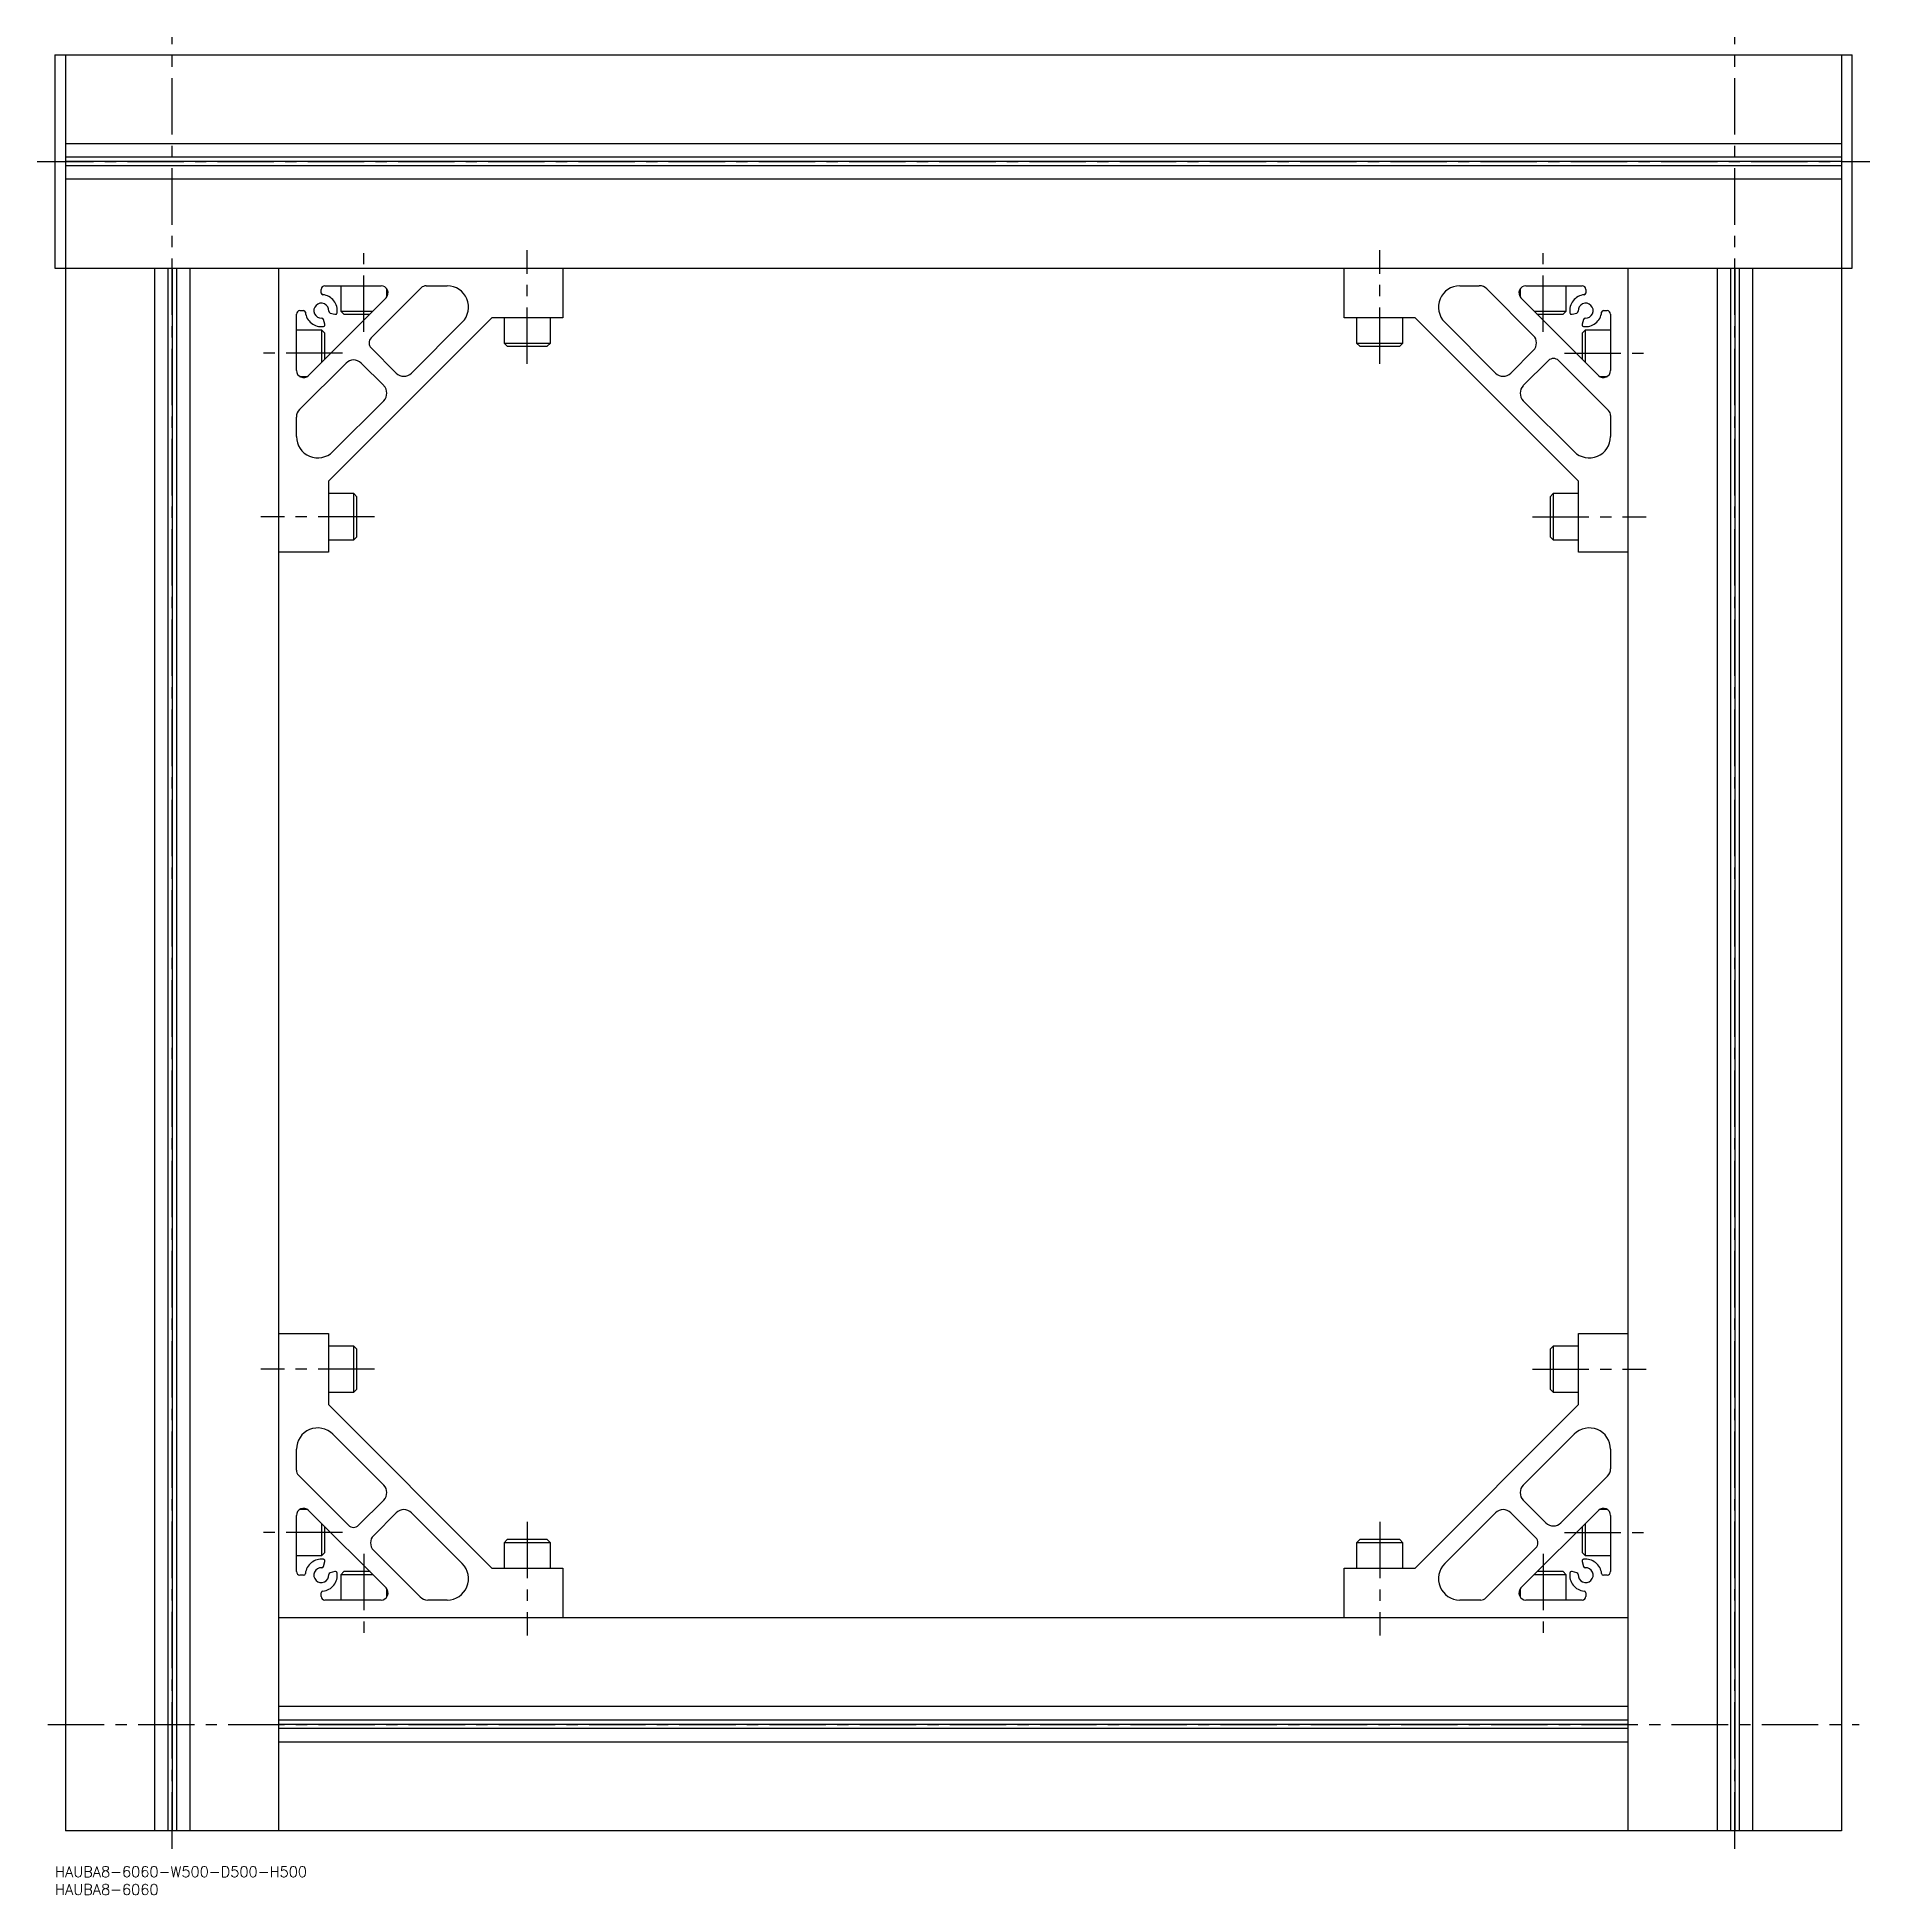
# Model space of a CAD drawing. Extents: x -5 to 1191, y -8 to 1075.
# Drawn here: x -5 to 511, y -8 to 515 of the extents above; entities that cross this region are included whole.
import ezdxf

# ---------------------------------------------------------------- set-up
doc = ezdxf.new("R2010")
doc.units = 0
doc.header["$LTSCALE"] = 0.5
doc.linetypes.add('CENTER', pattern=[50.8, 31.75, -6.35, 6.35, -6.35])
for name, color, linetype in [('MSM_CENTER', 1, 'CENTER'), ('MSM_CONTINUOUS', 7, 'CONTINUOUS'), ('MSM_PART_NUMBER', 7, 'CONTINUOUS')]:
    doc.layers.add(name, color=color, linetype=linetype)
doc.styles.get("Standard").update_dxf_attribs({"font": 'txt.shx', "height": 3, "bigfont": 'bigfont.shx'})

# ---------------------------------------------------------------- blocks, each defined once
blk = doc.blocks.new('*U8')
at = {"layer": 'MSM_PART_NUMBER'}
blk.add_text('HAUBA8-6060-W500-D500-H500', height=3, dxfattribs=at).set_placement((0, -3))
blk = doc.blocks.new('*U9')
at = {"layer": 'MSM_PART_NUMBER'}
blk.add_text('HAUBA8-6060', height=3, dxfattribs=at).set_placement((0, -8))

msp = doc.modelspace()

# ---------------------------------------------------------------- linework, layer by layer
at = {"layer": 'MSM_CENTER'}
for p, q in [((33, 5), (33, 515)), ((473, 5), (473, 515)), ((-5, 480), (511, 480)), ((87, 432), (87, 455)), ((133, 423), (133, 455)), ((373, 423), (373, 455)), ((419, 432), (419, 455)), ((81, 426), (58, 426)), ((425, 426), (448, 426)), ((90, 380), (58, 380)), ((416, 380), (448, 380)), ((90, 140), (58, 140)), ((416, 140), (448, 140)), ((133, 97), (133, 65)), ((373, 97), (373, 65)), ((81, 94), (58, 94)), ((425, 94), (448, 94)), ((87, 88), (87, 65)), ((419, 88), (419, 65)), ((-2, 40), (508, 40))]:
    msp.add_line(p, q, dxfattribs=at)
at = {"layer": 'MSM_CONTINUOUS'}
for p, q in [((0, 510), (0, 450)), ((0, 510), (506, 510)), ((3, 510), (3, 10)), ((503, 510), (503, 10)), ((506, 450), (506, 510)), ((503, 485), (3, 485)), ((503, 481.21), (3, 481.21)), ((503, 480), (3, 480)), ((503, 478.79), (3, 478.79)), ((503, 475), (3, 475)), ((0, 450), (506, 450)), ((28, 450), (28, 10)), ((31.79, 450), (31.79, 10)), ((33, 450), (33, 10)), ((34.21, 450), (34.21, 10)), ((38, 450), (38, 10)), ((63, 10), (63, 450)), ((143, 450), (143, 436)), ((363, 436), (363, 450)), ((443, 10), (443, 450)), ((468, 450), (468, 10)), ((471.79, 450), (471.79, 10)), ((473, 450), (473, 10)), ((474.21, 450), (474.21, 10)), ((478, 450), (478, 10)), ((76, 445), (91.82, 445)), ((80.5, 445), (80.5, 437.87)), ((104.55, 445), (110.45, 445)), ((395.55, 445), (401.04, 445)), ((414.18, 445), (430, 445)), ((425.5, 437.87), (425.5, 445)), ((93.24, 441.59), (71.41, 419.76)), ((75, 442.97), (75, 444)), ((89.04, 430.32), (103.14, 444.41)), ((93.5, 441.91), (93.5, 444.09)), ((403.16, 444.12), (416.25, 431.03)), ((412.5, 444.09), (412.5, 441.91)), ((434.59, 419.76), (412.76, 441.59)), ((431, 444), (431, 442.97)), ((68, 421.18), (68, 437)), ((69, 438), (70.03, 438)), ((76.03, 434.17), (75.66, 435.54)), ((123.01, 436), (77, 389.99)), ((77.46, 437.34), (78.83, 436.97)), ((80.5, 437.87), (81.37, 437)), ((80.5, 437.87), (89.52, 437.87)), ((81.37, 437), (88.65, 437)), ((114.69, 434.76), (100.36, 420.42)), ((143, 436), (123.01, 436)), ((126.5, 436), (126.5, 428.87)), ((139.5, 428.87), (139.5, 436)), ((382.99, 436), (363, 436)), ((366.5, 436), (366.5, 428.87)), ((379.5, 428.87), (379.5, 436)), ((429, 389.99), (382.99, 436)), ((405.64, 420.42), (391.31, 434.76)), ((416.48, 437.87), (425.5, 437.87)), ((417.27, 437), (424.63, 437)), ((424.63, 437), (425.5, 437.87)), ((427.17, 436.97), (428.54, 437.34)), ((430.34, 435.54), (429.97, 434.17)), ((435.97, 438), (437, 438)), ((438, 437), (438, 421.18)), ((75.13, 432.5), (68, 432.5)), ((76, 431.63), (75.13, 432.5)), ((75.13, 423.48), (75.13, 432.5)), ((76, 424.27), (76, 431.63)), ((126.5, 428.87), (127.37, 428)), ((126.5, 428.87), (139.5, 428.87)), ((138.63, 428), (139.5, 428.87)), ((366.5, 428.87), (367.37, 428)), ((366.5, 428.87), (379.5, 428.87)), ((378.63, 428), (379.5, 428.87)), ((430.87, 432.5), (430, 431.63)), ((430, 431.63), (430, 424.35)), ((438, 432.5), (430.87, 432.5)), ((430.87, 432.5), (430.87, 423.48)), ((96.11, 420.42), (89.04, 427.49)), ((127.37, 428), (138.63, 428)), ((367.37, 428), (378.63, 428)), ((416.25, 426.79), (409.89, 420.42)), ((413.42, 416.89), (420.49, 423.96)), ((423.32, 423.96), (437.41, 409.86)), ((68.88, 410.16), (81.97, 423.25)), ((68.91, 419.5), (71.09, 419.5)), ((86.21, 423.25), (92.58, 416.89)), ((434.91, 419.5), (437.09, 419.5)), ((68, 402.55), (68, 408.04)), ((92.58, 412.64), (78.24, 398.31)), ((427.76, 398.31), (413.42, 412.64)), ((438, 408.45), (438, 402.55)), ((77, 389.99), (77, 370)), ((429, 370), (429, 389.99)), ((84.13, 386.5), (77, 386.5)), ((85, 385.63), (84.13, 386.5)), ((84.13, 373.5), (84.13, 386.5)), ((85, 374.37), (85, 385.63)), ((421.87, 386.5), (421, 385.63)), ((421, 385.63), (421, 374.37)), ((429, 386.5), (421.87, 386.5)), ((421.87, 386.5), (421.87, 373.5)), ((77, 373.5), (84.13, 373.5)), ((84.13, 373.5), (85, 374.37)), ((421, 374.37), (421.87, 373.5)), ((421.87, 373.5), (429, 373.5)), ((77, 370), (63, 370)), ((443, 370), (429, 370)), ((63, 150), (77, 150)), ((77, 150), (77, 130.01)), ((84.13, 146.5), (77, 146.5)), ((85, 145.63), (84.13, 146.5)), ((84.13, 133.5), (84.13, 146.5)), ((421.87, 146.5), (421, 145.63)), ((429, 146.5), (421.87, 146.5)), ((421.87, 146.5), (421.87, 133.5)), ((429, 130.01), (429, 150)), ((429, 150), (443, 150)), ((85, 134.37), (85, 145.63)), ((421, 145.63), (421, 134.37)), ((77, 133.5), (84.13, 133.5)), ((84.13, 133.5), (85, 134.37)), ((421, 134.37), (421.87, 133.5)), ((421.87, 133.5), (429, 133.5)), ((77, 130.01), (123.01, 84)), ((382.99, 84), (429, 130.01)), ((78.24, 121.69), (92.58, 107.36)), ((413.42, 107.36), (427.76, 121.69)), ((68, 111.55), (68, 117.45)), ((438, 117.45), (438, 111.96)), ((82.68, 96.04), (68.59, 110.14)), ((437.12, 109.84), (424.03, 96.75)), ((71.09, 100.5), (68.91, 100.5)), ((71.41, 100.24), (93.24, 78.41)), ((92.58, 103.11), (85.51, 96.04)), ((89.75, 93.21), (96.11, 99.58)), ((100.36, 99.58), (114.69, 85.24)), ((391.31, 85.24), (405.64, 99.58)), ((409.89, 99.58), (416.96, 92.51)), ((412.76, 78.41), (434.59, 100.24)), ((419.79, 96.75), (413.42, 103.11)), ((437.09, 100.5), (434.91, 100.5)), ((68, 83), (68, 98.82)), ((75.13, 87.5), (75.13, 96.52)), ((76, 88.37), (76, 95.65)), ((430, 95.73), (430, 88.37)), ((430.87, 96.52), (430.87, 87.5)), ((438, 98.82), (438, 83)), ((102.84, 75.88), (89.75, 88.97)), ((127.37, 92), (126.5, 91.13)), ((126.5, 91.13), (126.5, 84)), ((139.5, 91.13), (126.5, 91.13)), ((138.63, 92), (127.37, 92)), ((139.5, 91.13), (138.63, 92)), ((139.5, 84), (139.5, 91.13)), ((367.37, 92), (366.5, 91.13)), ((366.5, 91.13), (366.5, 84)), ((379.5, 91.13), (366.5, 91.13)), ((378.63, 92), (367.37, 92)), ((379.5, 91.13), (378.63, 92)), ((379.5, 84), (379.5, 91.13)), ((416.96, 89.68), (402.86, 75.59)), ((68, 87.5), (75.13, 87.5)), ((75.13, 87.5), (76, 88.37)), ((75.66, 84.46), (76.03, 85.83)), ((123.01, 84), (143, 84)), ((143, 84), (143, 70)), ((363, 84), (382.99, 84)), ((363, 70), (363, 84)), ((429.97, 85.83), (430.34, 84.46)), ((430, 88.37), (430.87, 87.5)), ((430.87, 87.5), (438, 87.5)), ((70.03, 82), (69, 82)), ((78.83, 83.03), (77.46, 82.66)), ((81.37, 83), (80.5, 82.13)), ((80.5, 82.13), (80.5, 75)), ((89.52, 82.13), (80.5, 82.13)), ((88.73, 83), (81.37, 83)), ((425.5, 82.13), (416.48, 82.13)), ((424.63, 83), (417.35, 83)), ((425.5, 82.13), (424.63, 83)), ((425.5, 75), (425.5, 82.13)), ((428.54, 82.66), (427.17, 83.03)), ((437, 82), (435.97, 82)), ((75, 76), (75, 77.03)), ((91.82, 75), (76, 75)), ((93.5, 75.91), (93.5, 78.09)), ((110.45, 75), (104.96, 75)), ((401.45, 75), (395.55, 75)), ((412.5, 78.09), (412.5, 75.91)), ((430, 75), (414.18, 75)), ((431, 77.03), (431, 76)), ((443, 70), (63, 70)), ((443, 45), (63, 45)), ((443, 41.21), (63, 41.21)), ((443, 40), (63, 40)), ((443, 38.79), (63, 38.79)), ((443, 35), (63, 35)), ((503, 10), (3, 10))]:
    msp.add_line(p, q, dxfattribs=at)
for centre, radius, start, end in [((76, 444), 1, 90, 180), ((91.82, 443), 2, 315, 90), ((104.55, 443), 2, 90, 135), ((110.45, 439), 6, 315, 90), ((395.55, 439), 6, 90, 225), ((401.04, 442), 3, 45, 90), ((414.18, 443), 2, 90, 225), ((430, 444), 1, 0, 90), ((75, 438), 2.1, 356.0869, 273.913), ((75.5, 442.97), 0.5, 180, 264.2608), ((75, 438), 4.5, 352.1798, 84.2608), ((431, 438), 4.5, 95.7392, 187.819), ((431, 438), 2.1, 266.0869, 183.913), ((430.5, 442.97), 0.5, 275.7392, 0), ((69, 437), 1, 90, 180), ((70.03, 437.5), 0.5, 5.7392, 90), ((75, 438), 4.5, 185.7392, 277.819), ((75.18, 435.41), 0.5, 14.9983, 93.9131), ((75.54, 434.04), 0.5, 277.819, 14.9983), ((77.59, 437.82), 0.5, 176.0869, 254.9983), ((78.96, 437.46), 0.5, 254.9983, 352.1798), ((427.04, 437.46), 0.5, 187.819, 284.9983), ((428.41, 437.82), 0.5, 284.9983, 3.9131), ((430.46, 434.04), 0.5, 164.9983, 262.1798), ((430.82, 435.41), 0.5, 86.0869, 164.9983), ((431, 438), 4.5, 262.1798, 354.2608), ((435.97, 437.5), 0.5, 90, 174.2608), ((437, 437), 1, 0, 90), ((90.46, 428.91), 2, 135, 225.0003), ((414.13, 428.91), 3, 315.0003, 45), ((84.09, 421.13), 3, 45.0003, 135), ((421.91, 422.54), 2, 45, 135.0003), ((70, 421.18), 2, 180, 315), ((98.24, 422.54), 3, 225.0003, 315), ((407.76, 422.54), 3, 225, 315.0003), ((436, 421.18), 2, 225, 0), ((90.46, 414.76), 3, 315, 45.0003), ((415.54, 414.76), 3, 135.0003, 225), ((71, 408.04), 3, 135, 180), ((436, 408.45), 2, 0, 45), ((74, 402.55), 6, 180, 315), ((432, 402.55), 6, 225, 0), ((74, 117.45), 6, 45, 180), ((432, 117.45), 6, 0, 135), ((70, 111.55), 2, 180, 225), ((435, 111.96), 3, 315, 0), ((90.46, 105.24), 3, 315.0003, 45), ((415.54, 105.24), 3, 135, 225.0003), ((70, 98.82), 2, 45, 180), ((98.24, 97.46), 3, 45, 135.0003), ((407.76, 97.46), 3, 45.0003, 135), ((436, 98.82), 2, 0, 135), ((84.09, 97.46), 2, 225, 315.0003), ((421.91, 98.87), 3, 225.0003, 315), ((91.87, 91.09), 3, 135.0003, 225), ((415.54, 91.09), 2, 315, 45.0003), ((75, 82), 4.5, 82.1798, 174.2608), ((75, 82), 2.1, 86.0869, 3.913), ((75.18, 84.59), 0.5, 266.0869, 344.9983), ((75.54, 85.96), 0.5, 344.9983, 82.1798), ((110.45, 81), 6, 270, 45), ((395.55, 81), 6, 135, 270), ((431, 82), 2.1, 176.0869, 93.913), ((430.46, 85.96), 0.5, 97.819, 194.9983), ((430.82, 84.59), 0.5, 194.9983, 273.9131), ((431, 82), 4.5, 5.7392, 97.819), ((69, 83), 1, 180, 270), ((70.03, 82.5), 0.5, 270, 354.2608), ((75, 82), 4.5, 275.7392, 7.819), ((77.59, 82.18), 0.5, 104.9983, 183.9131), ((78.96, 82.54), 0.5, 7.819, 104.9983), ((431, 82), 4.5, 172.1798, 264.2608), ((427.04, 82.54), 0.5, 74.9983, 172.1798), ((428.41, 82.18), 0.5, 356.0869, 74.9983), ((435.97, 82.5), 0.5, 185.7392, 270), ((437, 83), 1, 270, 0), ((75.5, 77.03), 0.5, 95.7392, 180), ((76, 76), 1, 180, 270), ((91.82, 77), 2, 270, 45), ((104.96, 78), 3, 225, 270), ((401.45, 77), 2, 270, 315), ((414.18, 77), 2, 135, 270), ((430, 76), 1, 270, 0), ((430.5, 77.03), 0.5, 0, 84.2608)]:
    msp.add_arc(centre, radius, start, end, dxfattribs=at)

# ---------------------------------------------------------------- block references
for name in ['*U8', '*U9']:
    msp.add_blockref(name, (0, 0), dxfattribs=at)

doc.saveas('drawing.dxf')
